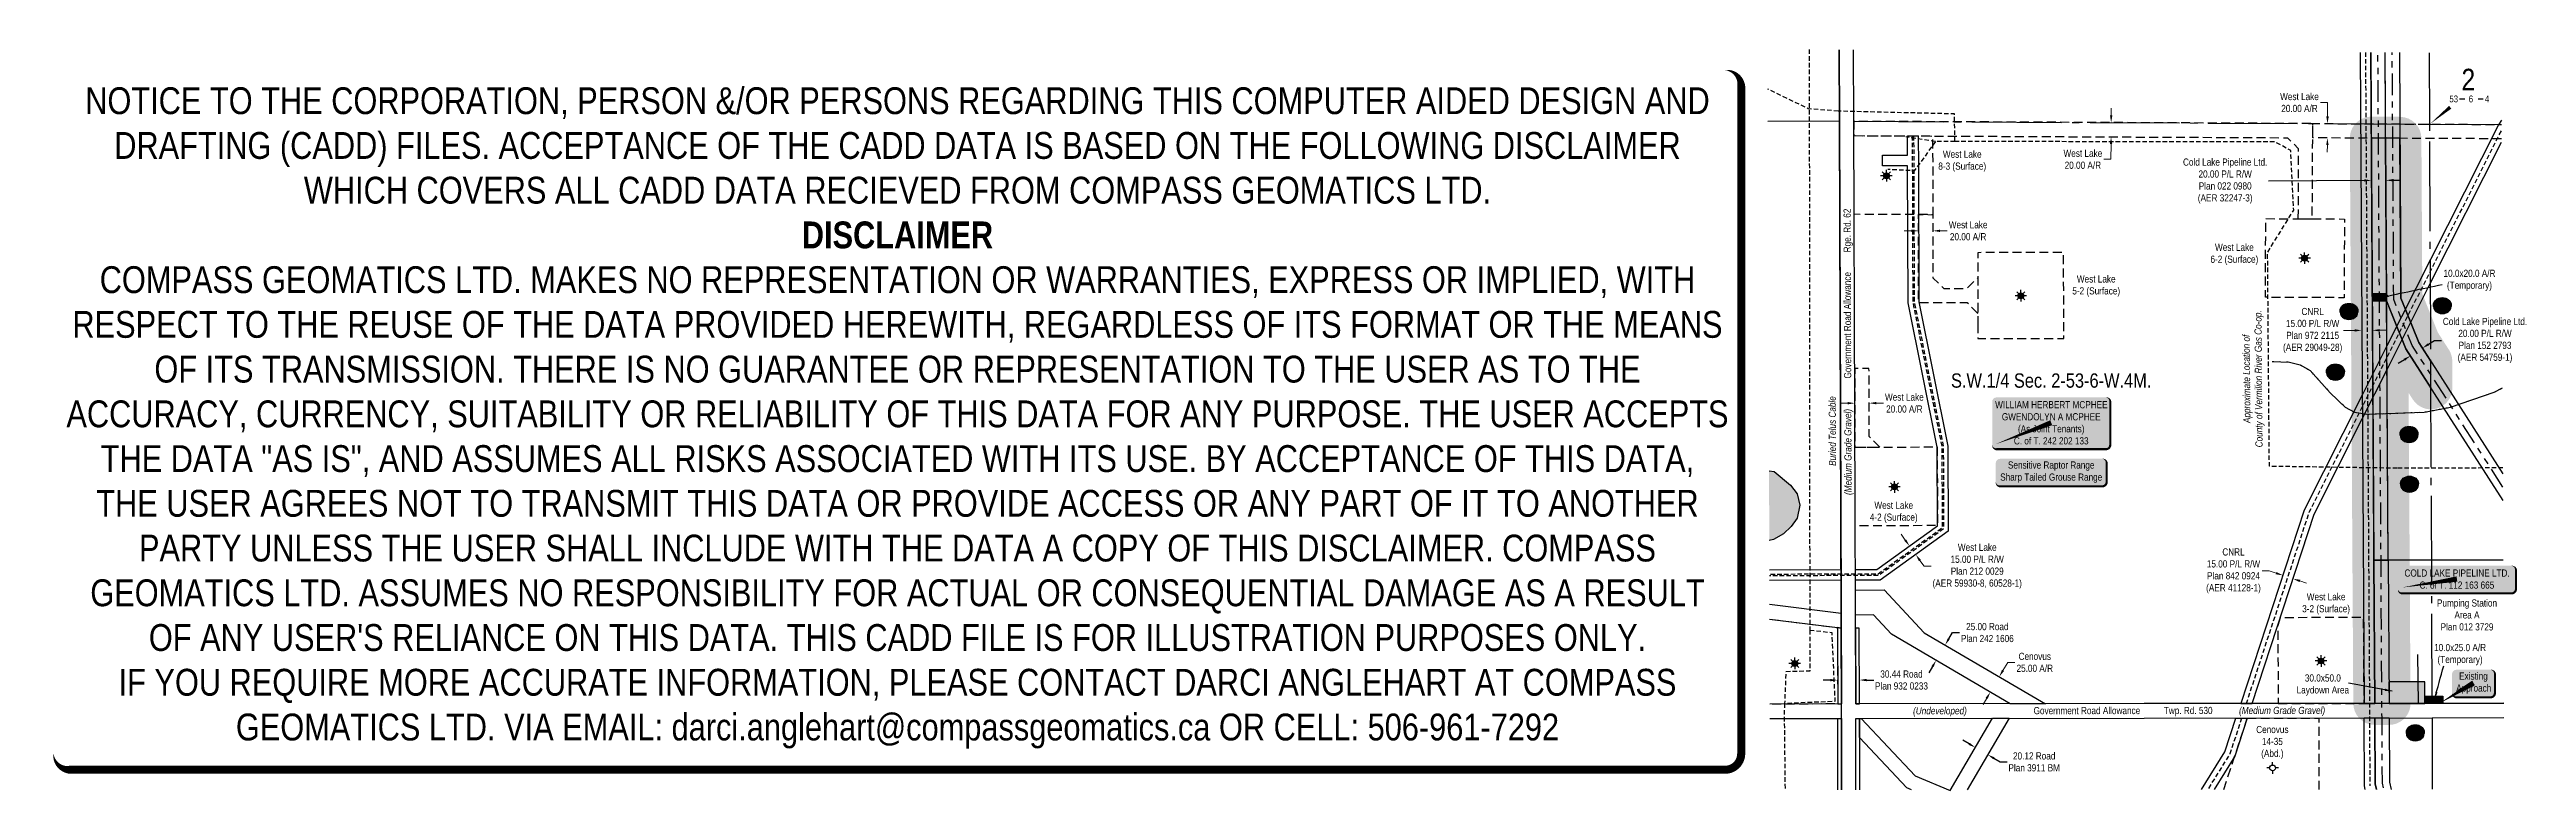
# Model space of a CAD drawing. Extents: x 511228 to 514688, y 5932337 to 5933372.
import ezdxf
from ezdxf.enums import TextEntityAlignment as Align

# ---------------------------------------------------------------- set-up
doc = ezdxf.new("R2010")
doc.units = 0
doc.header["$LTSCALE"] = 5
doc.header["$PDSIZE"] = 0.5
for name, pattern in [('foc-ACCESSROAD', [3.75, 2.5, -1.25]), ('foc-DRILLPATH', [14.75, 6, -1.75, 1.75, -1.75, 1.75, -1.75]), ('foc-QUARTERLINE', [33, 25, -3, 2, -3]), ('foc-WHEELTRACKS', [2, 0.4, -1.6]), ('UG_PIPE', [1.875, 1.25, -0.625])]:
    doc.linetypes.add(name, pattern=pattern)
doc.layers.get('Defpoints').update_dxf_attribs({"color": 9})
for name, color, linetype in [('10', 1, 'Continuous'), ('9', 3, 'Continuous'), ('AS-OWNER', 7, 'Continuous'), ('AS-PIPE-UG', 44, 'UG_PIPE'), ('AS-PIPE-UG-T', 44, 'Continuous'), ('AS-TELUS', 224, 'foc-TEL'), ('AS-WILDLIFE-BLOCK', 131, 'Continuous'), ('C-RW', 13, 'Continuous'), ('C-SYMBOL', 7, 'Continuous'), ('F-AR', 190, 'foc-ACCESSROAD'), ('F-RW', 190, 'Continuous'), ('F-WS', 190, 'foc-ACCESSROAD'), ('F-WS-S', 8, 'Continuous'), ('L-QSEC', 8, 'foc-QUARTERLINE'), ('L-ROAD-T', 7, 'Continuous'), ('L-SEC', 7, 'Continuous'), ('L-SECLBL', 7, 'Continuous'), ('L-TITLEDB', 4, 'Continuous'), ('L-TITLEDB-T', 4, 'Continuous'), ('P-BUFFER-H 30m', 51, 'Continuous'), ('P-CROSSINGS', 250, 'Continuous'), ('P-PDRILLPATH', 12, 'foc-DRILLPATH'), ('P-PROPOSED', 10, 'Continuous'), ('P-PROPOSED-T', 10, 'Continuous'), ('P-TEMP-BLUE', 146, 'Continuous'), ('P-TEMP-BLUE-T', 146, 'Continuous'), ('P-TEMP-H', 41, 'Continuous'), ('P-TEMP_LOG DECK', 46, 'Continuous'), ('T-WATER', 160, 'Continuous'), ('T-WATER-H', 133, 'Continuous'), ('T-WATER-P3', 160, 'foc-WHEELTRACKS')]:
    doc.layers.add(name, color=color, linetype=linetype)
doc.layers.add('DISCLAIMER', color=7, linetype='Continuous', plot=False)
for name, color, linetype, lineweight in [('F-AR-T', 190, 'Continuous', 9), ('F-RW-T', 190, 'Continuous', 9), ('P-TEMP-T', 46, 'Continuous', 18), ('T-TEXT', 48, 'Continuous', 18)]:
    doc.layers.add(name, color=color, linetype=linetype, lineweight=lineweight)
for name, color, linetype, true_color in [('P-REPAIR-TEAL-H', 7, 'Continuous', 0xb8f9d7), ('P-REPAIR-YELLOW-H', 7, 'Continuous', 0xeff1c0), ('P-TEMP-BLUE-H', 7, 'Continuous', 0x99e6ff)]:
    doc.layers.add(name, color=color, linetype=linetype, true_color=true_color)
doc.styles.add('175L', font='ARIALN.TTF', dxfattribs={"height": 20})
doc.styles.add('80', font='ARIALN.TTF', dxfattribs={"height": 10})
doc.styles.add('80CG', font='ARIALN.TTF', dxfattribs={"height": 10})
doc.styles.add('80L', font='ARIALN.TTF', dxfattribs={"height": 10})
doc.styles.add('80LS', font='ARIALNI.TTF', dxfattribs={"height": 10})
doc.styles.add('Crossing', font='ARIALN.TTF', dxfattribs={"height": 10})
doc.styles.add('foc-LtypeFont', font='ARIALN.TTF', dxfattribs={"height": 7.35})
doc.styles.add('SIMPLEX', font='ARIALN.TTF')
doc.linetypes.add('foc-TEL', pattern='A,2,-1,["T",foc-LtypeFont,S=0.2,R=0,X=-0.425,Y=-0.75],-1.24,8', length=12.24)
doc.linetypes.add('foc-TEL-NOLINE', pattern='A,0,-2,["T",foc-LtypeFont,S=0.2,R=0,X=-0.425,Y=-0.75],-10.24', length=12.24)
doc.linetypes.add('foc-TOPO-flowdirection-NOLINE', pattern='A,0,[">",foc-LtypeFont,S=0.3,R=0,X=0,Y=-0.945],-20,[">",foc-LtypeFont,S=0.3,R=0,X=0,Y=-0.945],0', length=20)
doc.dimstyles.new('Compass 5 000', dxfattribs={"dimscale": 5, "dimtxt": 9, "dimasz": 2, "dimexe": 0.2, "dimexo": 0.0625, "dimgap": 0.5, "dimtad": 0, "dimtih": 1, "dimtoh": 1, "dimzin": 0, "dimdsep": 46, "dimtxsty": '80CG', "dimcen": 0.1, "dimse1": 1, "dimse2": 1, "dimclrd": 256, "dimclrt": 256, "dimaunit": 1, "dimadec": 4, "dimazin": 0, "dimtfac": 0.06, "dimtofl": 0, "dimtmove": 0, "dimatfit": 1, "dimfxl": 0.2, "dimtolj": 1, "dimtzin": 0, "dimlwd": -1, "dimarcsym": 0})

msp = doc.modelspace()

# ---------------------------------------------------------------- texts
at = {"layer": 'AS-PIPE-UG-T', "insert": (514306.64, 5932912.119), "char_height": 9.99504, "width": 190.66705, "attachment_point": 5, "rotation": 90.478128, "style": '80CG'}
msp.add_mtext('\\A1;{\\fArial Narrow|b0|i1|c0|p34;Approximate Location of \\PCounty of Vermilion River Gas Co-op. }', dxfattribs=at)
at = {"layer": 'AS-TELUS', "linetype": 'foc-TEL-NOLINE', "insert": (513718.23, 5932839.174), "char_height": 9.99504, "width": 97.18683, "attachment_point": 5, "rotation": 90.192186, "style": '80CG'}
msp.add_mtext('\\A1;{\\fArial Narrow|b0|i1|c0|p34;Buried Telus Cable}', dxfattribs=at)
at = {"layer": 'C-SYMBOL', "color": 3, "style": '175L'}
msp.add_text('S.W.1/4 Sec. 2-53-6-W.4M.', height=19.99008, dxfattribs=at).set_placement((514023.981, 5932893.736), align=Align.BOTTOM_CENTER)
at = {"layer": 'F-RW-T', "char_height": 9.99504, "attachment_point": 5, "style": '80CG'}
for s, insert, width in [('\\A1;West Lake\\P8-3 (Surface)', (513899.654, 5933216.203), 66.21994), ('\\A1;West Lake\\P6-2 (Surface)', (514279.842, 5933086.081), 66.21994), ('\\A1;West Lake\\P5-2 (Surface)', (514086.843, 5933041.877), 66.21994), ('\\A1;West Lake\\P4-2 (Surface)', (513803.983, 5932725.642), 66.21994), ('\\A1;West Lake\\P3-2 (Surface)', (514408.008, 5932597.743), 66.21994), ('\\A1;Cenovus\\P14-35\\P(Abd.)', (514332.925, 5932403.922), 44.84582)]:
    msp.add_mtext(s, dxfattribs=dict(at, insert=insert, width=width))
at = {"layer": 'L-ROAD-T', "style": '80L'}
for s, rotation, p in [('Rge. Rd. 62', 90.192248, (513738.917, 5933119.413)), ('Government Road Allowance', 90.192248, (513739.362, 5932986.961)), ('Government Road Allowance', 0.057719, (514073.822, 5932448.52)), ('Twp. Rd. 530', 0.057719, (514215.333, 5932448.662))]:
    msp.add_text(s, height=9.99504, rotation=rotation, dxfattribs=at).set_placement(p, align=Align.MIDDLE_CENTER)
at = {"layer": 'L-TITLEDB-T', "insert": (514604.828, 5932582.129), "char_height": 9.99504, "width": 83.31923, "attachment_point": 5, "style": '80CG'}
msp.add_mtext('\\A1;Pumping Station\\PArea A\\PPlan 012 3729', dxfattribs=at)
at = {"layer": 'P-TEMP-BLUE-T', "insert": (514569.051, 5933064.569), "char_height": 9.9901, "attachment_point": 1, "style": '175L'}
msp.add_mtext_dynamic_manual_height_columns('\\pi2.9902;10.0x20.0 A/R\\P\\pi7.7843;(Temporary)', width=77.131, gutter_width=100.05, heights=[0], dxfattribs=at)
at = {"layer": 'P-TEMP-BLUE-T', "insert": (514595.178, 5932526.763), "char_height": 9.99504, "width": 72.51286, "attachment_point": 5, "style": '80CG'}
msp.add_mtext('\\A1;10.0x25.0 A/R\\P(Temporary)', dxfattribs=at)
at = {"layer": 'P-TEMP-T', "insert": (514403.472, 5932484.269), "char_height": 9.99504, "width": 72.79239, "attachment_point": 5, "style": '80CG'}
msp.add_mtext('\\A1;30.0x50.0\\PLaydown Area', dxfattribs=at)
at = {"layer": 'T-TEXT', "style": '80LS'}
for s, rotation, p in [('(Medium Grade Gravel)', 90.192248, (513739.952, 5932809.936)), ('(Undeveloped)', 0.057719, (513868.519, 5932448.259)), ('(Medium Grade Gravel)', 0.057719, (514346.513, 5932448.74))]:
    msp.add_text(s, height=9.99504, rotation=rotation, dxfattribs=at).set_placement(p, align=Align.MIDDLE_CENTER)

# ---------------------------------------------------------------- blocks, each defined once
blk = doc.blocks.new('L-SECLBL')
at = {"layer": '9', "color": 7}
for p, q in [((-5.1, -27.8), (-12.3, -27.8)), ((20.7, -27.8), (13.5, -27.8))]:
    blk.add_line(p, q, dxfattribs=at)
at = {"layer": '10', "color": 2, "style": 'SIMPLEX'}
blk.add_attdef('SEC', text='', height=30, dxfattribs=at).set_placement((0, 0), align=Align.MIDDLE)
at = {"layer": '10', "color": 5, "style": '80L'}
blk.add_attdef('TWP', text='', height=9.5, dxfattribs=at).set_placement((-14.4, -27.4), align=Align.MIDDLE_RIGHT)
blk.add_attdef('RGE', text='', height=9.5, dxfattribs=at).set_placement((3.6, -27.4), align=Align.MIDDLE_CENTER)
blk.add_attdef('MER', text='', height=9.5, dxfattribs=at).set_placement((23.2, -27.4), align=Align.MIDDLE_LEFT)
blk = doc.blocks.new('*U432')
h = blk.add_hatch(color=59)
edge = h.paths.add_edge_path()
edge.add_line((-76.5, -37), (76.5, -37))
edge.add_arc((76.5, -31), 6, 270, 360)
edge.add_line((82.5, -31), (82.5, 29.5))
edge.add_arc((76.5, 29.5), 6, 0, 90)
edge.add_line((76.5, 35.5), (-76.5, 35.5))
edge.add_arc((-76.5, 29.5), 6, 90, 180)
edge.add_line((-82.5, 29.5), (-82.5, -31))
edge.add_arc((-76.5, -31), 6, 180, 270)
at = {"color": 1, "flags": 128}
blk.add_lwpolyline([(-76.5, -37, 3, 3, 0), (76.5, -37, 3, 3, 0.414214), (82.5, -31, 3, 3, 0), (82.5, 29.5, 3, 0, 0.414214), (76.5, 35.5, 0, 0, 0), (-76.5, 35.5, 0, 0, 0.414214), (-82.5, 29.5, 0, 0, 0), (-82.5, -31, 0, 3, 0.414214)], format="xyseb", close=True, dxfattribs=at)
blk.add_lwpolyline([(-78.2, -30.1, 0, 7.5, 0), (0, 0, 0, 0, 0)], format="xyseb", dxfattribs=at)
at = {"color": 1, "style": '80'}
blk.add_attdef('ENTER_TEXT_001', (-36, -5), '', height=10, dxfattribs=at)
blk = doc.blocks.new('*D433')
at = {"layer": 'Defpoints', "color": 0, "transparency": 16777216}
for p in [(514347.6, 5932637.5), (514349.6, 5932643.7), (514363.9, 5932639.1)]:
    blk.add_point(p, dxfattribs=at)
at = {"layer": 'F-RW-T', "transparency": 16777216}
for p, q in [((514328.6, 5932643.7), (514318.6, 5932643.7)), ((514338.1, 5932640.6), (514328.6, 5932643.7)), ((514371.3, 5932629.7), (514380.8, 5932626.6))]:
    blk.add_line(p, q, dxfattribs=at)
for points in [[(514338.6, 5932642.2), (514337.6, 5932639), (514347.6, 5932637.5)], [(514371.8, 5932631.3), (514370.8, 5932628.1), (514361.8, 5932632.8)]]:
    blk.add_solid(points, dxfattribs=at)
at = {"layer": 'F-RW-T', "transparency": 16777216, "insert": (514278.6, 5932643.7), "char_height": 10, "attachment_point": 5, "style": '80CG'}
blk.add_mtext('\\A1;CNRL\\P15.00 P/L R/W\\PPlan 842 0924\\P(AER 41128-1)', dxfattribs=at)
blk = doc.blocks.new('*D434')
at = {"layer": 'Defpoints', "color": 0, "transparency": 16777216}
for p in [(514471.6, 5933189.4), (514472.1, 5933106.6), (514492.1, 5933106.7)]:
    blk.add_point(p, dxfattribs=at)
at = {"layer": 'P-PROPOSED-T', "color": 240, "transparency": 16777216}
for p, q in [((514461.6, 5933189.3), (514327.6, 5933188.5)), ((514501.5, 5933189.6), (514511.5, 5933189.6))]:
    blk.add_line(p, q, dxfattribs=at)
for points in [[(514461.5, 5933191), (514461.6, 5933187.7), (514471.6, 5933189.4)], [(514501.5, 5933191.2), (514501.6, 5933187.9), (514491.5, 5933189.5)]]:
    blk.add_solid(points, dxfattribs=at)
at = {"layer": 'P-PROPOSED-T', "transparency": 16777216, "insert": (514267, 5933188.5), "char_height": 10, "attachment_point": 5, "style": '80CG'}
blk.add_mtext('\\A1;Cold Lake Pipeline Ltd.\\P20.00 P/L R/W\\PPlan 022 0980\\P(AER 32247-3)', dxfattribs=at)
blk = doc.blocks.new('*D435')
at = {"layer": 'Defpoints', "color": 0, "transparency": 16777216}
for p in [(513917.2, 5932395.8), (513934.5, 5932385.7), (513935.3, 5932386.9)]:
    blk.add_point(p, dxfattribs=at)
at = {"layer": 'L-TITLEDB-T', "transparency": 16777216}
for p, q in [((513909.3, 5932402.1), (513900.6, 5932407.1)), ((513943.9, 5932381.9), (513952.5, 5932376.8)), ((513952.5, 5932376.8), (513962.5, 5932376.8))]:
    blk.add_line(p, q, dxfattribs=at)
for points in [[(513910.1, 5932403.5), (513908.4, 5932400.6), (513917.9, 5932397)], [(513944.7, 5932383.3), (513943.1, 5932380.4), (513935.3, 5932386.9)]]:
    blk.add_solid(points, dxfattribs=at)
at = {"layer": 'L-TITLEDB-T', "transparency": 16777216, "insert": (514000.2, 5932376.8), "char_height": 10, "attachment_point": 5, "style": '80CG'}
blk.add_mtext('\\A1;20.12 Road\\PPlan 3911 BM', dxfattribs=at)
blk = doc.blocks.new('*D437')
at = {"layer": 'Defpoints', "color": 0, "transparency": 16777216}
for p in [(513725.5, 5932514.1), (513756, 5932514.2), (513756.1, 5932491.2)]:
    blk.add_point(p, dxfattribs=at)
at = {"layer": 'L-TITLEDB-T', "transparency": 16777216}
for p, q in [((513715.6, 5932491), (513705.6, 5932491)), ((513766.1, 5932491.2), (513776.1, 5932491.2))]:
    blk.add_line(p, q, dxfattribs=at)
for points in [[(513715.6, 5932492.7), (513715.6, 5932489.4), (513725.6, 5932491.1)], [(513766.1, 5932492.9), (513766.1, 5932489.5), (513756.1, 5932491.2)]]:
    blk.add_solid(points, dxfattribs=at)
at = {"layer": 'L-TITLEDB-T', "transparency": 16777216, "insert": (513814.8, 5932491.2), "char_height": 10, "attachment_point": 5, "style": '80CG'}
blk.add_mtext('\\A1;30.44 Road\\PPlan 932 0233', dxfattribs=at)
blk = doc.blocks.new('*D438')
at = {"layer": 'Defpoints', "color": 0, "transparency": 16777216}
for p in [(514457.8, 5932990.6), (514457.8, 5932979.8), (514472.8, 5932990.7)]:
    blk.add_point(p, dxfattribs=at)
at = {"layer": 'F-RW-T', "transparency": 16777216}
for p, q in [((514447.8, 5932979.8), (514432.4, 5932979.7)), ((514482.8, 5932980), (514492.8, 5932980))]:
    blk.add_line(p, q, dxfattribs=at)
for points in [[(514447.8, 5932981.4), (514447.8, 5932978.1), (514457.8, 5932979.8)], [(514482.8, 5932981.6), (514482.8, 5932978.3), (514472.8, 5932979.9)]]:
    blk.add_solid(points, dxfattribs=at)
at = {"layer": 'F-RW-T', "transparency": 16777216, "insert": (514389.2, 5932979.7), "char_height": 10, "attachment_point": 5, "style": '80CG'}
blk.add_mtext('\\A1;CNRL\\P15.00 P/L R/W\\PPlan 972 2115\\P(AER 29049-28)', dxfattribs=at)
blk = doc.blocks.new('GAS')
h = blk.add_hatch(color=255)
h.dxf.hatch_style = 1
edge = h.paths.add_edge_path()
edge.add_arc((0, 0), 0.9, 0, 360)
for p, q in [((-0.81, 0), (-1.62, 0)), ((-0.57, 0.57), (-1.14, 1.14)), ((0, 0.81), (0, 1.62)), ((0.57, 0.57), (1.14, 1.14)), ((1.62, 0), (0.81, 0)), ((-0.57, -0.57), (-1.14, -1.14)), ((0, -0.81), (0, -1.62)), ((1.14, -1.14), (0.57, -0.57))]:
    blk.add_line(p, q)
blk.add_circle((0, 0), 0.8)
blk = doc.blocks.new('GABD')
for p, q in [((-0.81, 0), (-1.62, 0)), ((0, 0.81), (0, 1.62)), ((1.62, 0), (0.81, 0)), ((0, -0.81), (0, -1.62))]:
    blk.add_line(p, q)
blk.add_circle((0, 0), 0.8)
blk = doc.blocks.new('*D441')
at = {"layer": 'Defpoints', "color": 0, "transparency": 16777216}
for p in [(513749.6, 5932880.2), (513769.6, 5932880.2), (513769.6, 5932878.1)]:
    blk.add_point(p, dxfattribs=at)
at = {"layer": 'F-AR-T', "transparency": 16777216}
for p, q in [((513739.6, 5932878), (513729.6, 5932878)), ((513779.6, 5932878.2), (513789.6, 5932878.2))]:
    blk.add_line(p, q, dxfattribs=at)
for points in [[(513739.6, 5932879.7), (513739.6, 5932876.4), (513749.6, 5932878.1)], [(513779.6, 5932879.8), (513779.6, 5932876.5), (513769.6, 5932878.1)]]:
    blk.add_solid(points, dxfattribs=at)
at = {"layer": 'F-AR-T', "transparency": 16777216, "insert": (513818.8, 5932878.2), "char_height": 10, "attachment_point": 5, "style": '80CG'}
blk.add_mtext('\\A1;West Lake\\P20.00 A/R', dxfattribs=at)
blk = doc.blocks.new('*D442')
at = {"layer": 'Defpoints', "color": 0, "transparency": 16777216}
for p in [(513838.7, 5933118.9), (513838.7, 5933095.1), (513858.7, 5933095.2)]:
    blk.add_point(p, dxfattribs=at)
at = {"layer": 'F-AR-T', "transparency": 16777216}
for p, q in [((513828.7, 5933118.9), (513818.7, 5933118.9)), ((513868.7, 5933118.9), (513878.7, 5933119))]:
    blk.add_line(p, q, dxfattribs=at)
for points in [[(513828.7, 5933120.6), (513828.7, 5933117.2), (513838.7, 5933118.9)], [(513868.7, 5933120.6), (513868.7, 5933117.3), (513858.7, 5933118.9)]]:
    blk.add_solid(points, dxfattribs=at)
at = {"layer": 'F-AR-T', "transparency": 16777216, "insert": (513907.9, 5933119), "char_height": 10, "attachment_point": 5, "style": '80CG'}
blk.add_mtext('\\A1;West Lake\\P20.00 A/R', dxfattribs=at)
blk = doc.blocks.new('*D443')
at = {"layer": 'Defpoints', "color": 0, "transparency": 16777216}
for p in [(514110.2, 5933270.2), (514107.6, 5933250.2), (514110.2, 5933250.2)]:
    blk.add_point(p, dxfattribs=at)
at = {"layer": 'F-AR-T', "transparency": 16777216}
for p, q in [((514107.7, 5933280.2), (514107.8, 5933290.2)), ((514107.5, 5933240.2), (514107.4, 5933218.9)), ((514107.4, 5933218.9), (514097.4, 5933218.9))]:
    blk.add_line(p, q, dxfattribs=at)
for points in [[(514106.1, 5933280.2), (514109.4, 5933280.2), (514107.7, 5933270.2)], [(514105.9, 5933240.2), (514109.2, 5933240.2), (514107.6, 5933250.2)]]:
    blk.add_solid(points, dxfattribs=at)
at = {"layer": 'F-AR-T', "transparency": 16777216, "insert": (514068.2, 5933218.9), "char_height": 10, "attachment_point": 5, "style": '80CG'}
blk.add_mtext('\\A1;West Lake\\P20.00 A/R', dxfattribs=at)
blk = doc.blocks.new('*D444')
at = {"layer": 'Defpoints', "color": 0, "transparency": 16777216}
for p in [(513826.8, 5932679.3), (513834.7, 5932666.5), (513835.5, 5932667.1)]:
    blk.add_point(p, dxfattribs=at)
at = {"layer": 'F-RW-T', "transparency": 16777216}
for p, q in [((513820.1, 5932686.8), (513814.3, 5932694.9)), ((513840.5, 5932658.3), (513846.4, 5932650.2)), ((513846.4, 5932650.2), (513856.4, 5932650.2))]:
    blk.add_line(p, q, dxfattribs=at)
for points in [[(513821.5, 5932687.7), (513818.8, 5932685.8), (513825.9, 5932678.6)], [(513841.9, 5932659.3), (513839.2, 5932657.4), (513834.7, 5932666.5)]]:
    blk.add_solid(points, dxfattribs=at)
at = {"layer": 'F-RW-T', "transparency": 16777216, "insert": (513920.6, 5932650.2), "char_height": 10, "attachment_point": 5, "style": '80CG'}
blk.add_mtext('\\A1;West Lake\\P15.00 P/L R/W\\PPlan 212 0029\\P(AER 59930-8, 60528-1)', dxfattribs=at)
blk = doc.blocks.new('*D445')
at = {"layer": 'Defpoints', "color": 0, "transparency": 16777216}
for p in [(514542.6, 5932955), (514581.6, 5932894), (514564.8, 5932883.2)]:
    blk.add_point(p, dxfattribs=at)
at = {"layer": 'P-PROPOSED-T', "color": 240, "transparency": 16777216}
for p, q in [((514551, 5932960.4), (514559.4, 5932965.8)), ((514559.4, 5932965.8), (514569.4, 5932965.8)), ((514517.3, 5932938.8), (514508.9, 5932933.4))]:
    blk.add_line(p, q, dxfattribs=at)
for points in [[(514550.1, 5932961.8), (514551.9, 5932959), (514542.6, 5932955)], [(514516.4, 5932940.2), (514518.2, 5932937.4), (514525.7, 5932944.2)]]:
    blk.add_solid(points, dxfattribs=at)
at = {"layer": 'P-PROPOSED-T', "transparency": 16777216, "insert": (514630, 5932965.8), "char_height": 10, "attachment_point": 5, "style": '80CG'}
blk.add_mtext('\\A1;Cold Lake Pipeline Ltd.\\P20.00 P/L R/W\\PPlan 152 2793\\P(AER 54759-1)', dxfattribs=at)
blk = doc.blocks.new('*D446')
at = {"layer": 'Defpoints', "color": 0, "transparency": 16777216}
for p in [(513868.3, 5932515.6), (513875.8, 5932540.2), (513881, 5932537.2)]:
    blk.add_point(p, dxfattribs=at)
at = {"layer": 'L-TITLEDB-T', "transparency": 16777216}
for p, q in [((513880.9, 5932548.8), (513885.9, 5932557.5)), ((513885.9, 5932557.5), (513895.9, 5932557.5)), ((513858.2, 5932510), (513853.1, 5932501.4))]:
    blk.add_line(p, q, dxfattribs=at)
for points in [[(513879.5, 5932549.7), (513882.3, 5932548), (513875.8, 5932540.2)], [(513856.7, 5932510.8), (513859.6, 5932509.2), (513863.2, 5932518.6)]]:
    blk.add_solid(points, dxfattribs=at)
at = {"layer": 'L-TITLEDB-T', "transparency": 16777216, "insert": (513934.7, 5932557.5), "char_height": 10, "attachment_point": 5, "style": '80CG'}
blk.add_mtext('\\A1;25.00 Road\\PPlan 242 1606', dxfattribs=at)
blk = doc.blocks.new('*D447')
at = {"layer": 'Defpoints', "color": 0, "transparency": 16777216}
for p in [(513935.2, 5932476.5), (513947.8, 5932498.1), (513951.5, 5932495.9)]:
    blk.add_point(p, dxfattribs=at)
at = {"layer": 'F-AR-T', "transparency": 16777216}
for p, q in [((513956.6, 5932504.5), (513963.2, 5932515.9)), ((513963.2, 5932515.9), (513973.2, 5932515.9)), ((513933.9, 5932465.7), (513928.8, 5932457.1))]:
    blk.add_line(p, q, dxfattribs=at)
for points in [[(513932.4, 5932466.6), (513935.3, 5932464.9), (513938.9, 5932474.3)], [(513955.1, 5932505.4), (513958, 5932503.7), (513951.5, 5932495.9)]]:
    blk.add_solid(points, dxfattribs=at)
at = {"layer": 'F-AR-T', "transparency": 16777216, "insert": (514001, 5932515.9), "char_height": 10, "attachment_point": 5, "style": '80CG'}
blk.add_mtext('\\A1;Cenovus\\P25.00 A/R', dxfattribs=at)
blk = doc.blocks.new('*D448')
at = {"layer": 'Defpoints', "color": 0, "transparency": 16777216}
for p in [(514384.2, 5933248.9), (514384.3, 5933268.8), (514409.9, 5933268.7)]:
    blk.add_point(p, dxfattribs=at)
at = {"layer": 'F-AR-T', "transparency": 16777216}
for p, q in [((514400.1, 5933298.2), (514410.1, 5933298.2)), ((514410.1, 5933298.2), (514410, 5933288.7)), ((514410, 5933278.7), (514410, 5933288.7)), ((514409.8, 5933238.7), (514409.7, 5933228.7))]:
    blk.add_line(p, q, dxfattribs=at)
for points in [[(514408.3, 5933278.7), (514411.7, 5933278.7), (514409.9, 5933268.7)], [(514408.1, 5933238.7), (514411.5, 5933238.7), (514409.8, 5933248.7)]]:
    blk.add_solid(points, dxfattribs=at)
at = {"layer": 'F-AR-T', "transparency": 16777216, "insert": (514370.8, 5933298.2), "char_height": 10, "attachment_point": 5, "style": '80CG'}
blk.add_mtext('\\A1;West Lake\\P20.00 A/R', dxfattribs=at)
blk = doc.blocks.new('*U449')
h = blk.add_hatch(color=59)
edge = h.paths.add_edge_path()
edge.add_line((-76.5, -20), (76.5, -20))
edge.add_arc((76.5, -14), 6, 270, 360)
edge.add_line((82.5, -14), (82.5, 12.5))
edge.add_arc((76.5, 12.5), 6, 0, 90)
edge.add_line((76.5, 18.5), (-76.5, 18.5))
edge.add_arc((-76.5, 12.5), 6, 90, 180)
edge.add_line((-82.5, 12.5), (-82.5, -14))
edge.add_arc((-76.5, -14), 6, 180, 270)
at = {"color": 1, "flags": 128}
blk.add_lwpolyline([(-76.5, -20, 3, 3, 0), (76.5, -20, 3, 3, 0.414214), (82.5, -14, 3, 3, 0), (82.5, 12.5, 3, 0, 0.414214), (76.5, 18.5, 0, 0, 0), (-76.5, 18.5, 0, 0, 0.414214), (-82.5, 12.5, 0, 0, 0), (-82.5, -14, 0, 3, 0.414214)], format="xyseb", close=True, dxfattribs=at)
blk.add_lwpolyline([(-76.7, -11.8, 0, 7.5, 0), (0, 0, 0, 0, 0)], format="xyseb", dxfattribs=at)
at = {"color": 1, "style": '80'}
blk.add_attdef('ENTER_TEXT_001', (-36, -5), '', height=10, dxfattribs=at)
blk = doc.blocks.new('*U450')
h = blk.add_hatch(color=255)
edge = h.paths.add_edge_path()
edge.add_line((-24, -20), (24, -20))
edge.add_arc((24, -14), 6, 270, 360)
edge.add_line((30, -14), (30, 12.5))
edge.add_arc((24, 12.5), 6, 0, 90)
edge.add_line((24, 18.5), (-24, 18.5))
edge.add_arc((-24, 12.5), 6, 90, 180)
edge.add_line((-30, 12.5), (-30, -14))
edge.add_arc((-24, -14), 6, 180, 270)
at = {"color": 1, "flags": 128}
for points in [[(-47.5, -28.4, 0, 7.5, 0), (0, 0, 0, 0, 0)], [(-24.1, -11.4, 0, 7.5, 0), (0, 0, 0, 0, 0)]]:
    blk.add_lwpolyline(points, format="xyseb", dxfattribs=at)
blk.add_lwpolyline([(-24, -20, 3, 3, 0), (24, -20, 3, 3, 0.414214), (30, -14, 3, 3, 0), (30, 12.5, 3, 0, 0.414214), (24, 18.5, 0, 0, 0), (-24, 18.5, 0, 0, 0.414214), (-30, 12.5, 0, 0, 0), (-30, -14, 0, 3, 0.414214)], format="xyseb", close=True, dxfattribs=at)
at = {"color": 1, "style": '80'}
blk.add_attdef('ENTER_TEXT_001', (-26.8, -4.9), '', height=10, dxfattribs=at)
blk = doc.blocks.new('xing2')
h = blk.add_hatch(color=50)
h.dxf.hatch_style = 1
edge = h.paths.add_edge_path()
edge.add_ellipse((0, 0), major_axis=(-12.5, 0), ratio=0.816297, start_angle=0, end_angle=360)
h = blk.add_hatch(color=250)
h.dxf.hatch_style = 1
edge = h.paths.add_edge_path()
edge.add_ellipse((0, -2), major_axis=(-12.5, 0), ratio=0.816297, start_angle=0, end_angle=180)
edge.add_line((12.5, -2), (12.5, 0))
edge.add_ellipse((0, 0), major_axis=(-12.5, 0), ratio=0.816297, start_angle=0, end_angle=180, ccw=False)
edge.add_line((-12.5, 0), (-12.5, -2))
at = {"color": 250}
blk.add_ellipse((0, 0), major_axis=(-12.5, 0), ratio=0.816297, dxfattribs=at)
blk.add_ellipse((0, -2), major_axis=(-12.5, 0), ratio=0.816297, start_param=0, end_param=3.141593, dxfattribs=at)
at = {"color": 250, "style": 'Crossing'}
blk.add_attdef('CROSSING', text='', height=9, dxfattribs=at).set_placement((0.1, 0), align=Align.MIDDLE_CENTER)
at = {"color": 250, "style": 'Crossing', "flags": 1}
for tag, p in [('DESCRIPTION', (0.1, -25.8)), ('OWNER', (0.1, -12.5)), ('LOCATION', (0.1, -39.3)), ('DWG_REF', (0.1, -52.8))]:
    blk.add_attdef(tag, text='', height=9, dxfattribs=at).set_placement(p, align=Align.MIDDLE_CENTER)
blk = doc.blocks.new('*U455')
h = blk.add_hatch(color=255)
edge = h.paths.add_edge_path()
edge.add_line((-71.5, -20), (71.5, -20))
edge.add_arc((71.5, -14), 6, 270, 360)
edge.add_line((77.5, -14), (77.5, 12.5))
edge.add_arc((71.5, 12.5), 6, 0, 90)
edge.add_line((71.5, 18.5), (-71.5, 18.5))
edge.add_arc((-71.5, 12.5), 6, 90, 180)
edge.add_line((-77.5, 12.5), (-77.5, -14))
edge.add_arc((-71.5, -14), 6, 180, 270)
at = {"color": 131, "flags": 128}
blk.add_lwpolyline([(-71.5, -20, 3, 3, 0), (71.5, -20, 3, 3, 0.414214), (77.5, -14, 3, 3, 0), (77.5, 12.5, 3, 0, 0.414214), (71.5, 18.5, 0, 0, 0), (-71.5, 18.5, 0, 0, 0.414214), (-77.5, 12.5, 0, 0, 0), (-77.5, -14, 0, 3, 0.414214)], format="xyseb", close=True, dxfattribs=at)
at = {"color": 131, "style": '80'}
blk.add_attdef('ENTER_TEXT_001', (-36, -5), '', height=10, dxfattribs=at)
blk = doc.blocks.new('Disclaimer_Legal')
at = {"layer": 'DISCLAIMER', "color": 254, "flags": 128}
blk.add_lwpolyline([(-3613, -1105, 37.5, 37.5, 0), (4096, -1105, 37.5, 37.5, 0.414214), (4171, -1030, 37.5, 37.5, 0), (4171, 2079, 37.5, 0, 0.414214), (4096, 2154, 0, 0, 0), (-3613, 2154, 0, 0, 0.414214), (-3688, 2079, 0, 0, 0), (-3688, -1030, 0, 37.5, 0.414214)], format="xyseb", close=True, dxfattribs=at)
at = {"layer": 'DISCLAIMER', "color": 254, "insert": (242, 534), "char_height": 125, "width": 7717.57, "attachment_point": 5, "style": '80'}
blk.add_mtext('NOTICE TO THE CORPORATION, PERSON &/OR PERSONS REGARDING THIS COMPUTER AIDED DESIGN AND DRAFTING (CADD) FILES. ACCEPTANCE OF THE CADD DATA IS BASED ON THE FOLLOWING DISCLAIMER WHICH COVERS ALL CADD DATA RECIEVED FROM COMPASS GEOMATICS LTD.\\P{\\fArial Narrow|b1|i0|c0|p34;DISCLAIMER}\\PCOMPASS GEOMATICS LTD. MAKES NO REPRESENTATION OR WARRANTIES, EXPRESS OR IMPLIED, WITH RESPECT TO THE REUSE OF THE DATA PROVIDED HEREWITH, REGARDLESS OF ITS FORMAT OR THE MEANS OF ITS TRANSMISSION. THERE IS NO GUARANTEE OR REPRESENTATION TO THE USER AS TO THE ACCURACY, CURRENCY, SUITABILITY OR RELIABILITY OF THIS DATA FOR ANY PURPOSE. THE USER ACCEPTS THE DATA "AS IS", AND ASSUMES ALL RISKS ASSOCIATED WITH ITS USE. BY ACCEPTANCE OF THIS DATA, THE USER AGREES NOT TO TRANSMIT THIS DATA OR PROVIDE ACCESS OR ANY PART OF IT TO ANOTHER PARTY UNLESS THE USER SHALL INCLUDE WITH THE DATA A COPY OF THIS DISCLAIMER. COMPASS GEOMATICS LTD. ASSUMES NO RESPONSIBILITY FOR ACTUAL OR CONSEQUENTIAL DAMAGE AS A RESULT OF ANY USER\'S RELIANCE ON THIS DATA. THIS CADD FILE IS FOR ILLUSTRATION PURPOSES ONLY.\\PIF YOU REQUIRE MORE ACCURATE INFORMATION, PLEASE CONTACT DARCI ANGLEHART AT COMPASS GEOMATICS LTD. VIA EMAIL: darci.anglehart@compassgeomatics.ca OR CELL: 506-961-7292', dxfattribs=at)

# ---------------------------------------------------------------- dimensions: what is measured, and where the dimension line sits
at = {"layer": 'F-AR-T'}
dim = msp.add_linear_dim(base=(514409.939, 5933268.72), p1=(514384.243, 5933248.855), p2=(514384.34, 5933268.845), angle=89.719625, text='West Lake\\P20.00 A/R', dimstyle='Compass 5 000', override={"dimtmove": 1}, dxfattribs=at)
dim.commit()
dim.dimension.update_dxf_attribs({"geometry": '*D448', "text_midpoint": (514405.387, 5933298.243), "dimtype": 161})
for base, p1, p2, angle, text, picture, middle in [((514107.592, 5933250.209), (514110.25, 5933270.186), (514110.152, 5933250.196), 269.719641, 'West Lake\\P20.00 A/R', '*D443', (514068.203, 5933218.871)), ((513838.674, 5933118.902), (513858.695, 5933095.175), (513838.705, 5933095.149), 180.074176, 'West Lake\\P20.00 A/R', '*D442', (513907.9, 5933118.954)), ((513769.567, 5932878.119), (513749.57, 5932880.172), (513769.56, 5932880.239), 0.192261, 'West Lake\\P20.00 A/R', '*D441', (513818.803, 5932878.186)), ((513951.529, 5932495.907), (513935.223, 5932476.498), (513947.845, 5932498.064), 59.661706, 'Cenovus\\P25.00 A/R', '*D447', (514000.955, 5932515.882))]:
    dim = msp.add_linear_dim(base=base, p1=p1, p2=p2, angle=angle, text=text, dimstyle='Compass 5 000', dxfattribs=at)
    dim.commit()
    dim.dimension.update_dxf_attribs({"geometry": picture, "text_midpoint": middle, "dimtype": 161})
at = {"layer": 'F-RW-T'}
dim = msp.add_linear_dim(base=(514457.834, 5932979.813), p1=(514472.761, 5932990.653), p2=(514457.769, 5932990.562), angle=180.34859, text='CNRL\\P15.00 P/L R/W\\PPlan 972 2115\\P(AER 29049-28)', dimstyle='Compass 5 000', dxfattribs=at)
dim.commit()
dim.dimension.update_dxf_attribs({"geometry": '*D438', "text_midpoint": (514389.174, 5932979.658), "dimtype": 161})
for p1, p2, distance, text, picture, middle in [((513826.799, 5932679.26), (513835.545, 5932667.083), -1.059, 'West Lake\\P15.00 P/L R/W\\PPlan 212 0029\\P(AER 59930-8, 60528-1)', '*D444', (513920.563, 5932650.22)), ((514363.867, 5932639.054), (514349.629, 5932643.727), 6.552, 'CNRL\\P15.00 P/L R/W\\PPlan 842 0924\\P(AER 41128-1)', '*D433', (514278.576, 5932643.74))]:
    dim = msp.add_aligned_dim(p1=p1, p2=p2, distance=distance, text=text, dimstyle='Compass 5 000', dxfattribs=at)
    dim.commit()
    dim.dimension.update_dxf_attribs({"geometry": picture, "text_midpoint": middle})
at = {"layer": 'L-TITLEDB-T'}
for p1, p2, distance, text, picture, middle in [((513868.343, 5932515.64), (513880.965, 5932537.205), 5.93, '25.00 Road\\PPlan 242 1606', '*D446', (513934.683, 5932557.462)), ((513917.17, 5932395.794), (513934.538, 5932385.672), 1.44, '20.12 Road\\PPlan 3911 BM', '*D435', (514000.155, 5932376.845))]:
    dim = msp.add_aligned_dim(p1=p1, p2=p2, distance=distance, text=text, dimstyle='Compass 5 000', dxfattribs=at)
    dim.commit()
    dim.dimension.update_dxf_attribs({"geometry": picture, "text_midpoint": middle})
dim = msp.add_linear_dim(base=(513756.058, 5932491.155), p1=(513725.542, 5932514.076), p2=(513755.993, 5932514.162), angle=0.161631, text='30.44 Road\\PPlan 932 0233', dimstyle='Compass 5 000', dxfattribs=at)
dim.commit()
dim.dimension.update_dxf_attribs({"geometry": '*D437', "text_midpoint": (513814.793, 5932491.212), "dimtype": 161})
at = {"layer": 'P-PROPOSED-T'}
for base, p1, p2, angle, text, picture, middle in [((514471.552, 5933189.379), (514492.051, 5933106.745), (514472.056, 5933106.624), 180.34859, 'Cold Lake Pipeline Ltd.\\P20.00 P/L R/W\\PPlan 022 0980\\P(AER 32247-3)', '*D434', (514266.992, 5933188.503)), ((514542.55, 5932954.982), (514564.791, 5932883.179), (514581.625, 5932893.958), 32.632525, 'Cold Lake Pipeline Ltd.\\P20.00 P/L R/W\\PPlan 152 2793\\P(AER 54759-1)', '*D445', (514630.041, 5932965.767))]:
    dim = msp.add_linear_dim(base=base, p1=p1, p2=p2, angle=angle, text=text, dimstyle='Compass 5 000', override={"dimclrd": 240}, dxfattribs=at)
    dim.commit()
    dim.dimension.update_dxf_attribs({"geometry": picture, "text_midpoint": middle, "dimtype": 161})

# ---------------------------------------------------------------- hatches: boundary and pattern name
at = {"layer": 'P-BUFFER-H 30m'}
h = msp.add_hatch(color=256, dxfattribs=at)
h.dxf.hatch_style = 1
edge = h.paths.add_edge_path()
edge.add_line((514441.155, 5933248.246), (514444.765, 5932658.334))
edge.add_line((514444.765, 5932658.334), (514445.989, 5932458.338))
edge.add_arc((514475.973, 5932458.521), 29.985, 180.350625, 270.108155)
edge.add_line((514476.03, 5932428.536), (514496.02, 5932428.574))
edge.add_arc((514495.964, 5932458.559), 29.985, 270.108155, 360.350625)
edge.add_line((514525.948, 5932458.743), (514524.724, 5932658.729))
edge.add_line((514524.724, 5932658.729), (514523.295, 5932892.378))
edge.add_line((514523.295, 5932892.378), (514529.14, 5932883.249))
edge.add_arc((514554.392, 5932899.418), 29.985, 212.632525, 360.243033)
edge.add_line((514584.377, 5932899.545), (514584.219, 5932936.863))
edge.add_arc((514554.234, 5932936.736), 29.985, 0.243033, 32.632525)
edge.add_line((514579.486, 5932952.905), (514564.128, 5932976.889))
edge.add_line((514564.128, 5932976.889), (514546.658, 5933020.339))
edge.add_line((514546.658, 5933020.339), (514542.438, 5933030.836))
edge.add_line((514542.438, 5933030.836), (514541.106, 5933248.418))
edge.add_arc((514511.122, 5933248.234), 29.985, 0.350625, 89.719625)
edge.add_line((514511.268, 5933278.219), (514471.286, 5933278.415))
edge.add_arc((514471.14, 5933248.43), 29.985, 89.719625, 180.350625)
at = {"layer": 'P-REPAIR-TEAL-H'}
h = msp.add_hatch(color=256, dxfattribs=at)
h.dxf.hatch_style = 1
h.paths.add_polyline_path([(514471.14, 5933248.43), (514474.75, 5932658.517), (514494.74, 5932658.546), (514491.131, 5933248.332)])
h = msp.add_hatch(color=256, dxfattribs=at)
h.dxf.hatch_style = 1
h.paths.add_polyline_path([(514475.973, 5932458.521), (514474.75, 5932658.517), (514494.74, 5932658.546), (514495.964, 5932458.559)])
at = {"layer": 'P-REPAIR-YELLOW-H'}
h = msp.add_hatch(color=256, dxfattribs=at)
h.dxf.hatch_style = 1
h.paths.add_polyline_path([(514491.131, 5933248.332), (514492.522, 5933021.019), (514519.511, 5932953.892), (514554.392, 5932899.418), (514554.234, 5932936.736), (514537.358, 5932963.091), (514518.838, 5933009.153), (514512.488, 5933024.946), (514511.122, 5933248.234)])
at = {"layer": 'P-TEMP-BLUE-H'}
h = msp.add_hatch(color=256, dxfattribs=at)
h.dxf.hatch_style = 1
h.paths.add_polyline_path([(514492.46, 5933031.014), (514472.471, 5933030.891), (514472.532, 5933020.896), (514492.522, 5933021.019)])
h = msp.add_hatch(color=256, dxfattribs=at)
h.dxf.hatch_style = 1
h.paths.add_polyline_path([(514570.926, 5932458.613), (514545.939, 5932458.595), (514545.878, 5932468.59), (514570.865, 5932468.608)])
at = {"layer": 'P-TEMP-H'}
h = msp.add_hatch(color=256, dxfattribs=at)
h.dxf.hatch_style = 1
h.paths.add_polyline_path([(514545.939, 5932458.595), (514545.755, 5932488.579), (514495.78, 5932488.543), (514495.964, 5932458.559)])
at = {"layer": 'T-WATER-H'}
h = msp.add_hatch(color=256, dxfattribs=at)
h.dxf.hatch_style = 1
h.paths.add_polyline_path([(513630.11, 5932685.977), (513635.871, 5932687.548), (513649.871, 5932695.548), (513660.871, 5932705.548), (513668.871, 5932717.548), (513672.87, 5932735.548), (513668.869, 5932751.548), (513659.868, 5932763.548), (513636.865, 5932782.548), (513629.784, 5932783.381)])

# ---------------------------------------------------------------- linework, layer by layer
at = {"layer": 'AS-PIPE-UG'}
for p, q in [((513685.918, 5933372.283), (513686.626, 5932561.026)), ((513862.407, 5933243.685), (513820.89, 5933250.077)), ((513889.535, 5933243.661), (513862.407, 5933243.685)), ((514654.996, 5932787.599), (514507.368, 5932787.138))]:
    msp.add_line(p, q, dxfattribs=at)
at = {"layer": 'AS-PIPE-UG', "flags": 128}
for points in [[(514462.956, 5933368.238), (514468.595, 5932458.535), (514468.625, 5932438.388), (514469.032, 5932343.451)], [(513726.381, 5933286.102), (513684.525, 5933289.472), (513627.993, 5933317.121)], [(513889.535, 5933243.661), (513888.834, 5933282.312), (513726.381, 5933286.102)], [(513829.779, 5933251.498), (513830.559, 5933018.955), (513871.218, 5932817.366), (513871.6, 5932703.437), (513782.317, 5932639.315), (513750.375, 5932639.208), (513730.262, 5932639.14), (513630.269, 5932638.805)], [(513831.778, 5933251.505), (513832.557, 5933019.158), (513873.217, 5932817.569), (513873.603, 5932702.414), (513782.963, 5932637.318), (513750.382, 5932637.209), (513730.269, 5932637.141), (513630.275, 5932636.806)], [(513862.407, 5933243.685), (513862.39, 5933243.685), (513832.602, 5933202.815), (513795.682, 5933204.651)], [(514507.368, 5932787.138), (514328.756, 5932789.85), (514326.261, 5933088.814), (514362.741, 5933147.916), (514358.674, 5933231.061), (514336.354, 5933243.266), (513889.535, 5933243.661)], [(514296.653, 5932458.3), (514384.48, 5932725.899), (514451.895, 5932859.642), (514486.452, 5932928.662), (514547.167, 5933049.453), (514653.17, 5933259.358)], [(513686.626, 5932561.026), (513693.089, 5932560.308), (513717.285, 5932557.618), (513721.745, 5932461.158), (513655.359, 5932458.632), (513651.486, 5932458.484)], [(513686.626, 5932561.026), (513686.676, 5932503.755), (513653.304, 5932502.721), (513651.486, 5932458.484)], [(513651.486, 5932458.484), (513650.941, 5932445.209), (513652.134, 5932337.586)], [(514289.985, 5932438.038), (514273.529, 5932387.907), (514242.559, 5932338.18)]]:
    msp.add_lwpolyline(points, dxfattribs=at)
at = {"layer": 'AS-TELUS', "linetype": 'foc-TEL-NOLINE', "flags": 128}
for points in [[(513730.962, 5932337.665), (513730.945, 5932437.664), (513728.145, 5933272.056), (513727.856, 5933372.06)], [(513630.944, 5932437.449), (513730.945, 5932437.664)]]:
    msp.add_lwpolyline(points, dxfattribs=at)
at = {"layer": 'AS-TELUS', "flags": 128}
msp.add_lwpolyline([(514535.562, 5932526.688), (514536.605, 5932458.636), (514656.269, 5932458.817)], dxfattribs=at)
at = {"layer": 'C-RW', "flags": 128}
for points in [[(514470.407, 5933368.112), (514474.75, 5932658.517), (514494.74, 5932658.546), (514490.398, 5933368.006)], [(514655.173, 5932742.029), (514519.511, 5932953.892), (514500.291, 5933001.696), (514492.522, 5933021.019), (514490.398, 5933368.006)], [(514510.389, 5933367.9), (514512.488, 5933024.946), (514518.838, 5933009.153), (514537.358, 5932963.091), (514655.028, 5932779.325)], [(514478.361, 5932338.417), (514476.595, 5932346.01), (514476.154, 5932438.443), (514495.997, 5932438.434), (514496.563, 5932348.285), (514498.85, 5932338.438)]]:
    msp.add_lwpolyline(points, dxfattribs=at)
at = {"layer": 'F-AR', "flags": 128}
for points in [[(513748.319, 5933251.967), (514354.257, 5933249.002), (514369.174, 5933233.936), (514368.682, 5933135.746), (514388.671, 5933135.648), (514389.339, 5933268.821), (513748.252, 5933271.958)], [(513921.472, 5933003.454), (513906.46, 5933018.427), (513838.804, 5933018.339), (513838.644, 5933141.582), (513858.635, 5933141.484), (513858.749, 5933053.348), (513873.761, 5933038.375), (513906.434, 5933038.417), (513921.408, 5933053.429)], [(513784.766, 5932816.679), (513769.723, 5932831.621), (513769.404, 5932926.574), (513749.414, 5932926.507), (513749.783, 5932816.562)]]:
    msp.add_lwpolyline(points, close=True, dxfattribs=at)
msp.add_lwpolyline([(514653.04, 5933247.54), (514389.241, 5933248.831), (514389.339, 5933268.821), (514653.138, 5933267.53)], dxfattribs=at)
at = {"layer": 'F-RW', "flags": 128}
for points in [[(514455.46, 5933368.192), (514461.099, 5932458.507), (514475.973, 5932458.521), (514470.407, 5933368.112)], [(514653.115, 5933273.529), (514648.777, 5933267.214), (514553.865, 5933079.011), (514492.956, 5932958.091), (514458.386, 5932889.119), (514377.547, 5932728.78), (514288.76, 5932458.292), (514304.545, 5932458.308), (514391.427, 5932723.027), (514458.594, 5932856.277), (514493.152, 5932925.301), (514553.862, 5933046.08), (514653.234, 5933242.855)], [(513630.247, 5932645.302), (513730.241, 5932645.637), (513730.247, 5932645.637), (513730.297, 5932630.645), (513730.291, 5932630.645), (513630.297, 5932630.309)], [(514462.707, 5932338.402), (514461.536, 5932343.419), (514461.129, 5932438.366), (514476.154, 5932438.443), (514476.595, 5932346.01), (514478.361, 5932338.417)], [(514233.722, 5932338.171), (514266.688, 5932391.103), (514282.09, 5932438.023), (514297.885, 5932438.053), (514280.317, 5932384.671), (514251.395, 5932338.189)]]:
    msp.add_lwpolyline(points, dxfattribs=at)
msp.add_lwpolyline([(513788.389, 5933224.584), (513823.372, 5933224.702), (513823.281, 5933251.688), (513838.274, 5933251.527), (513838.414, 5933209.759), (513839.052, 5933019.817), (513879.711, 5932818.229), (513880.111, 5932699.089), (513785.064, 5932630.828), (513750.403, 5932630.712), (513750.353, 5932645.705), (513780.216, 5932645.805), (513865.092, 5932706.762), (513864.724, 5932816.707), (513824.064, 5933018.295), (513823.422, 5933209.709), (513788.44, 5933209.592)], close=True, dxfattribs=at)
at = {"layer": 'F-WS', "flags": 128}
for points in [[(513748.688, 5933142.022), (513748.319, 5933251.967), (513858.263, 5933251.429), (513858.632, 5933141.484)], [(513921.492, 5932988.461), (513921.518, 5932968.471), (514041.458, 5932968.626), (514041.303, 5933088.567), (513921.362, 5933088.412), (513921.427, 5933038.436)], [(513864.726, 5932816.947), (513865.095, 5932707.003), (513750.152, 5932706.617), (513749.783, 5932816.562)]]:
    msp.add_lwpolyline(points, close=True, dxfattribs=at)
for points in [[(514388.671, 5933135.648), (514433.649, 5933135.428), (514433.111, 5933025.484), (514323.166, 5933026.022), (514323.704, 5933135.966), (514388.671, 5933135.648)], [(514341.159, 5932458.386), (514461.099, 5932458.507), (514460.353, 5932578.445), (514344.051, 5932578.328), (514340.481, 5932567.454), (514341.159, 5932458.386)], [(513630.478, 5932576.409), (513725.391, 5932564.407), (513725.711, 5932457.791), (513630.877, 5932457.557)], [(514265.072, 5932338.203), (514297.871, 5932438.024)], [(514297.874, 5932438.02), (514397.835, 5932438.126), (514397.94, 5932338.336)]]:
    msp.add_lwpolyline(points, dxfattribs=at)
at = {"layer": 'L-QSEC'}
for p, q in [((514552.829, 5933268.021), (514552.406, 5933367.676)), ((513748.252, 5933271.958), (514552.829, 5933268.021)), ((514556.262, 5932458.602), (514552.829, 5933268.021)), ((514552.829, 5933268.021), (514653.138, 5933267.53))]:
    msp.add_line(p, q, dxfattribs=at)
at = {"layer": 'L-QSEC', "flags": 128}
for points in [[(513728.145, 5933272.056), (513628.145, 5933271.856)], [(514556.347, 5932438.495), (514556.263, 5932338.496)]]:
    msp.add_lwpolyline(points, dxfattribs=at)
at = {"layer": 'L-SEC'}
for p, q in [((513727.856, 5933372.06), (513728.145, 5933272.056)), ((513748.252, 5933271.958), (513747.963, 5933371.953)), ((513728.145, 5933272.056), (513729.511, 5932864.914)), ((513749.617, 5932864.874), (513748.252, 5933271.958)), ((513729.511, 5932864.914), (513730.877, 5932457.772)), ((513750.984, 5932457.791), (513749.617, 5932864.874)), ((513730.877, 5932457.772), (513630.877, 5932457.557)), ((514153.624, 5932458.197), (513750.984, 5932457.791)), ((514556.262, 5932458.602), (514153.624, 5932458.197)), ((514153.7, 5932438.09), (514556.347, 5932438.495)), ((514656.269, 5932458.817), (514556.262, 5932458.602)), ((514556.347, 5932438.495), (514656.347, 5932438.71)), ((513630.944, 5932437.449), (513730.945, 5932437.664)), ((513730.945, 5932437.664), (513730.962, 5932337.665)), ((513751.051, 5932437.685), (514153.7, 5932438.09)), ((513751.069, 5932337.685), (513751.051, 5932437.685))]:
    msp.add_line(p, q, dxfattribs=at)
at = {"layer": 'L-SECLBL', "flags": 128}
msp.add_lwpolyline([(514552.829, 5933268.021, 0, 4.998, 0), (514581.362, 5933291.622, 0, 0, 0)], format="xyseb", dxfattribs=at)
at = {"layer": 'L-TITLEDB', "flags": 128}
for points in [[(514655.495, 5932658.777), (514474.75, 5932658.517), (514475.973, 5932458.521), (514656.269, 5932458.862)], [(513630.478, 5932576.409), (513725.391, 5932564.407), (513730.568, 5932563.744), (513730.501, 5932584.016), (513630.41, 5932596.675)], [(513725.785, 5932337.66), (513725.773, 5932437.691), (513730.945, 5932437.664), (513730.962, 5932337.665)], [(513751.066, 5932337.685), (513751.051, 5932437.685), (513756.224, 5932437.679), (513756.245, 5932337.69)], [(513828.691, 5932337.763), (513822.39, 5932340.382), (513756.235, 5932410.803), (513756.224, 5932437.679), (513758.509, 5932437.678), (513834.084, 5932357.353), (513882.912, 5932337.003), (513941.723, 5932437.929), (513965.009, 5932437.956), (513906.662, 5932337.842)]]:
    msp.add_lwpolyline(points, dxfattribs=at)
for points in [[(513966.816, 5932458.009), (513800.638, 5932555.264), (513775.558, 5932582.114), (513750.567, 5932582.03), (513750.449, 5932617.012), (513790.703, 5932617.147), (513846.581, 5932557.329), (514016.201, 5932458.058)], [(513725.391, 5932564.407), (513725.711, 5932457.791), (513730.885, 5932457.795), (513730.568, 5932563.744)], [(513750.673, 5932563.792), (513750.975, 5932457.808), (513756.152, 5932457.812), (513755.853, 5932563.803)]]:
    msp.add_lwpolyline(points, close=True, dxfattribs=at)
at = {"layer": 'P-PDRILLPATH', "flags": 128}
for points in [[(514488.097, 5932340.682), (514486.585, 5932347.181), (514486.092, 5932438.424), (514480.403, 5933368.059)], [(514655.1, 5932760.677), (514528.434, 5932958.492), (514509.564, 5933005.424), (514502.505, 5933022.982), (514500.394, 5933367.953)]]:
    msp.add_lwpolyline(points, dxfattribs=at)
at = {"layer": 'P-PROPOSED', "flags": 128}
for points in [[(514471.14, 5933248.43), (514474.75, 5932658.517), (514494.74, 5932658.546), (514491.131, 5933248.332)], [(514491.131, 5933248.332), (514492.522, 5933021.019), (514519.511, 5932953.892), (514554.392, 5932899.418), (514554.234, 5932936.736), (514537.358, 5932963.091), (514518.838, 5933009.153), (514512.488, 5933024.946), (514511.122, 5933248.234)], [(514475.973, 5932458.521), (514474.75, 5932658.517), (514494.74, 5932658.546), (514495.964, 5932458.559)]]:
    msp.add_lwpolyline(points, close=True, dxfattribs=at)
at = {"layer": 'P-TEMP-BLUE'}
for points in [[(514492.46, 5933031.014), (514472.471, 5933030.891), (514472.532, 5933020.896), (514492.522, 5933021.019)], [(514570.926, 5932458.613), (514545.939, 5932458.595), (514545.878, 5932468.59), (514570.865, 5932468.608)]]:
    msp.add_lwpolyline(points, close=True, dxfattribs=at)
at = {"layer": 'P-TEMP_LOG DECK'}
msp.add_lwpolyline([(514545.939, 5932458.595), (514545.755, 5932488.579), (514495.78, 5932488.543), (514495.964, 5932458.559)], close=True, dxfattribs=at)
at = {"layer": 'T-WATER'}
msp.add_lwpolyline([(513629.784, 5932783.381), (513636.865, 5932782.548), (513659.868, 5932763.548), (513668.869, 5932751.548), (513672.87, 5932735.548), (513668.871, 5932717.548), (513660.871, 5932705.548), (513649.871, 5932695.548), (513635.871, 5932687.548), (513630.11, 5932685.977)], dxfattribs=at)
at = {"layer": 'T-WATER-P3', "flags": 128}
msp.add_lwpolyline([(514332.826, 5932936.557), (514356.827, 5932935.558), (514371.828, 5932931.557), (514385.829, 5932923.558), (514413.832, 5932892.558), (514434.835, 5932872.557), (514447.836, 5932865.558), (514464.836, 5932862.558), (514544.84, 5932865.558), (514581.841, 5932872.559), (514642.843, 5932893.56), (514654.563, 5932899.42)], dxfattribs=at)
at = {"layer": 'T-WATER-P3', "linetype": 'foc-TOPO-flowdirection-NOLINE', "flags": 128}
msp.add_lwpolyline([(514332.826, 5932936.557), (514356.827, 5932935.558), (514371.828, 5932931.557), (514385.829, 5932923.558), (514413.832, 5932892.558), (514434.835, 5932872.557), (514447.836, 5932865.558), (514464.836, 5932862.558), (514544.84, 5932865.558), (514581.841, 5932872.559), (514642.843, 5932893.56), (514654.563, 5932899.42)], dxfattribs=at)

# ---------------------------------------------------------------- block references
at = {"xscale": 0.3, "yscale": 0.3, "zscale": 0.3}
msp.add_blockref('Disclaimer_Legal', (512339.567, 5932697.32), dxfattribs=at)
ref = msp.add_blockref('*U450', (514613.884, 5932487.051), dxfattribs=dict(xscale=0.9990102450240033, yscale=0.9990102450240033, zscale=0.9990102450240033))
ref.add_attrib('ENTER_TEXT_001', 'Existing', (514593.788, 5932491.768), dxfattribs={"color": 1, "height": 9.9901, "style": '80'})
ref.add_attrib('ENTER_TEXT_002', 'Approach', (514589.784, 5932475.118), dxfattribs={"color": 1, "height": 9.9901, "style": '80'})
at = {"layer": 'AS-OWNER'}
ref = msp.add_blockref('*U432', (514023.981, 5932850.721), dxfattribs=dict(at, xscale=0.999504, yscale=0.999504, zscale=0.999504))
ref.add_attrib('ENTER_TEXT_001', 'WILLIAM HERBERT MCPHEE', (513945.65, 5932870.97), dxfattribs={"layer": '0', "color": 1, "height": 9.99504, "style": '80'})
ref.add_attrib('ENTER_TEXT_002', 'GWENDOLYN A MCPHEE', (513954.953, 5932854.134), dxfattribs={"layer": '0', "color": 1, "height": 9.99504, "style": '80'})
ref.add_attrib('ENTER_TEXT_003', '(As Joint Tenants)', (513977.524, 5932837.305), dxfattribs={"layer": '0', "color": 1, "height": 9.99504, "style": '80'})
ref.add_attrib('ENTER_TEXT_004', 'C. of T. 242 202 133', (513971.776, 5932820.47), dxfattribs={"layer": '0', "color": 1, "height": 9.99504, "style": '80'})
ref = msp.add_blockref('*U449', (514590.754, 5932632.315), dxfattribs=dict(at, xscale=0.999504, yscale=0.999504, zscale=0.999504))
ref.add_attrib('ENTER_TEXT_001', 'COLD LAKE PIPELINE LTD.', (514517.479, 5932635.732), dxfattribs={"layer": '0', "color": 1, "height": 9.99504, "style": '80'})
ref.add_attrib('ENTER_TEXT_002', 'C. of T. 112 163 665', (514538.516, 5932618.897), dxfattribs={"layer": '0', "color": 1, "height": 9.99504, "style": '80'})
at = {"layer": 'AS-WILDLIFE-BLOCK'}
ref = msp.add_blockref('*U455', (514023.981, 5932781.869), dxfattribs=dict(at, xscale=0.999504, yscale=0.999504, zscale=0.999504))
ref.add_attrib('ENTER_TEXT_001', 'Sensitive Raptor Range', (513963.506, 5932786.67), dxfattribs={"layer": '0', "color": 131, "height": 9.99504, "style": '80'})
ref.add_attrib('ENTER_TEXT_002', 'Sharp Tailed Grouse Range', (513952.683, 5932769.834), dxfattribs={"layer": '0', "color": 131, "height": 9.99504, "style": '80'})
at = {"layer": 'F-WS-S', "color": 3, "xscale": 4.997520000000016, "yscale": 4.997520000000016, "zscale": 4.997520000000016}
for name, p in [('GAS', (513793.671, 5933195.876)), ('GAS', (514377.961, 5933080.693)), ('GAS', (513981.548, 5933028.215)), ('GAS', (513805.014, 5932761.134)), ('GAS', (513665.71, 5932514.415)), ('GAS', (514400.889, 5932517.829)), ('GABD', (514333.285, 5932368.434))]:
    msp.add_blockref(name, p, dxfattribs=at)
at = {"layer": 'L-SECLBL', "color": 3, "xscale": 0.999504, "yscale": 0.999504, "zscale": 0.999504}
msp.add_blockref('L-SECLBL', (514606.72, 5933330.62), dxfattribs=at).add_auto_attribs({'SEC': '2', 'TWP': '53', 'RGE': '6', 'MER': '4'})
at = {"layer": 'P-CROSSINGS', "color": 3, "xscale": 0.999504, "yscale": 0.999504, "zscale": 0.999504}
for p, values in [((514439.959, 5933007.412), {'CROSSING': 'X5'}), ((514570.366, 5933015.403), {'CROSSING': 'X6'}), ((514421.012, 5932922.567), {'CROSSING': 'X4'}), ((514523.863, 5932835.514), {'CROSSING': 'X3'}), ((514524.484, 5932765.934), {'CROSSING': 'X2'}), ((514532.599, 5932418.522), {'CROSSING': 'X1'})]:
    msp.add_blockref('xing2', p, dxfattribs=at).add_auto_attribs(values)

msp.set_redraw_order([(e.dxf.handle, doc.entitydb.next_handle()) for e in msp.query("TEXT MTEXT ATTDEF DIMENSION ARC_DIMENSION")])  # texts and dimensions are drawn at this point

# ---------------------------------------------------------------- leaders
at = {"layer": 'P-TEMP-BLUE-T', "path_type": 1}
for points in [[(514485.096, 5933026.002), (514570.098, 5933043.918)], [(514559.659, 5932464.811), (514572.281, 5932511.102)]]:
    msp.add_leader(points, dimstyle='Compass 5 000', override={"dimgap": 0.5, "dimtad": 0}, dxfattribs=at)
at = {"layer": 'P-TEMP-T', "path_type": 1}
msp.add_leader([(514500.089, 5932475.722), (514439.494, 5932486.733)], dimstyle='Compass 5 000', override={"dimgap": 0.5, "dimtad": 0}, dxfattribs=at)

doc.saveas('drawing.dxf')
